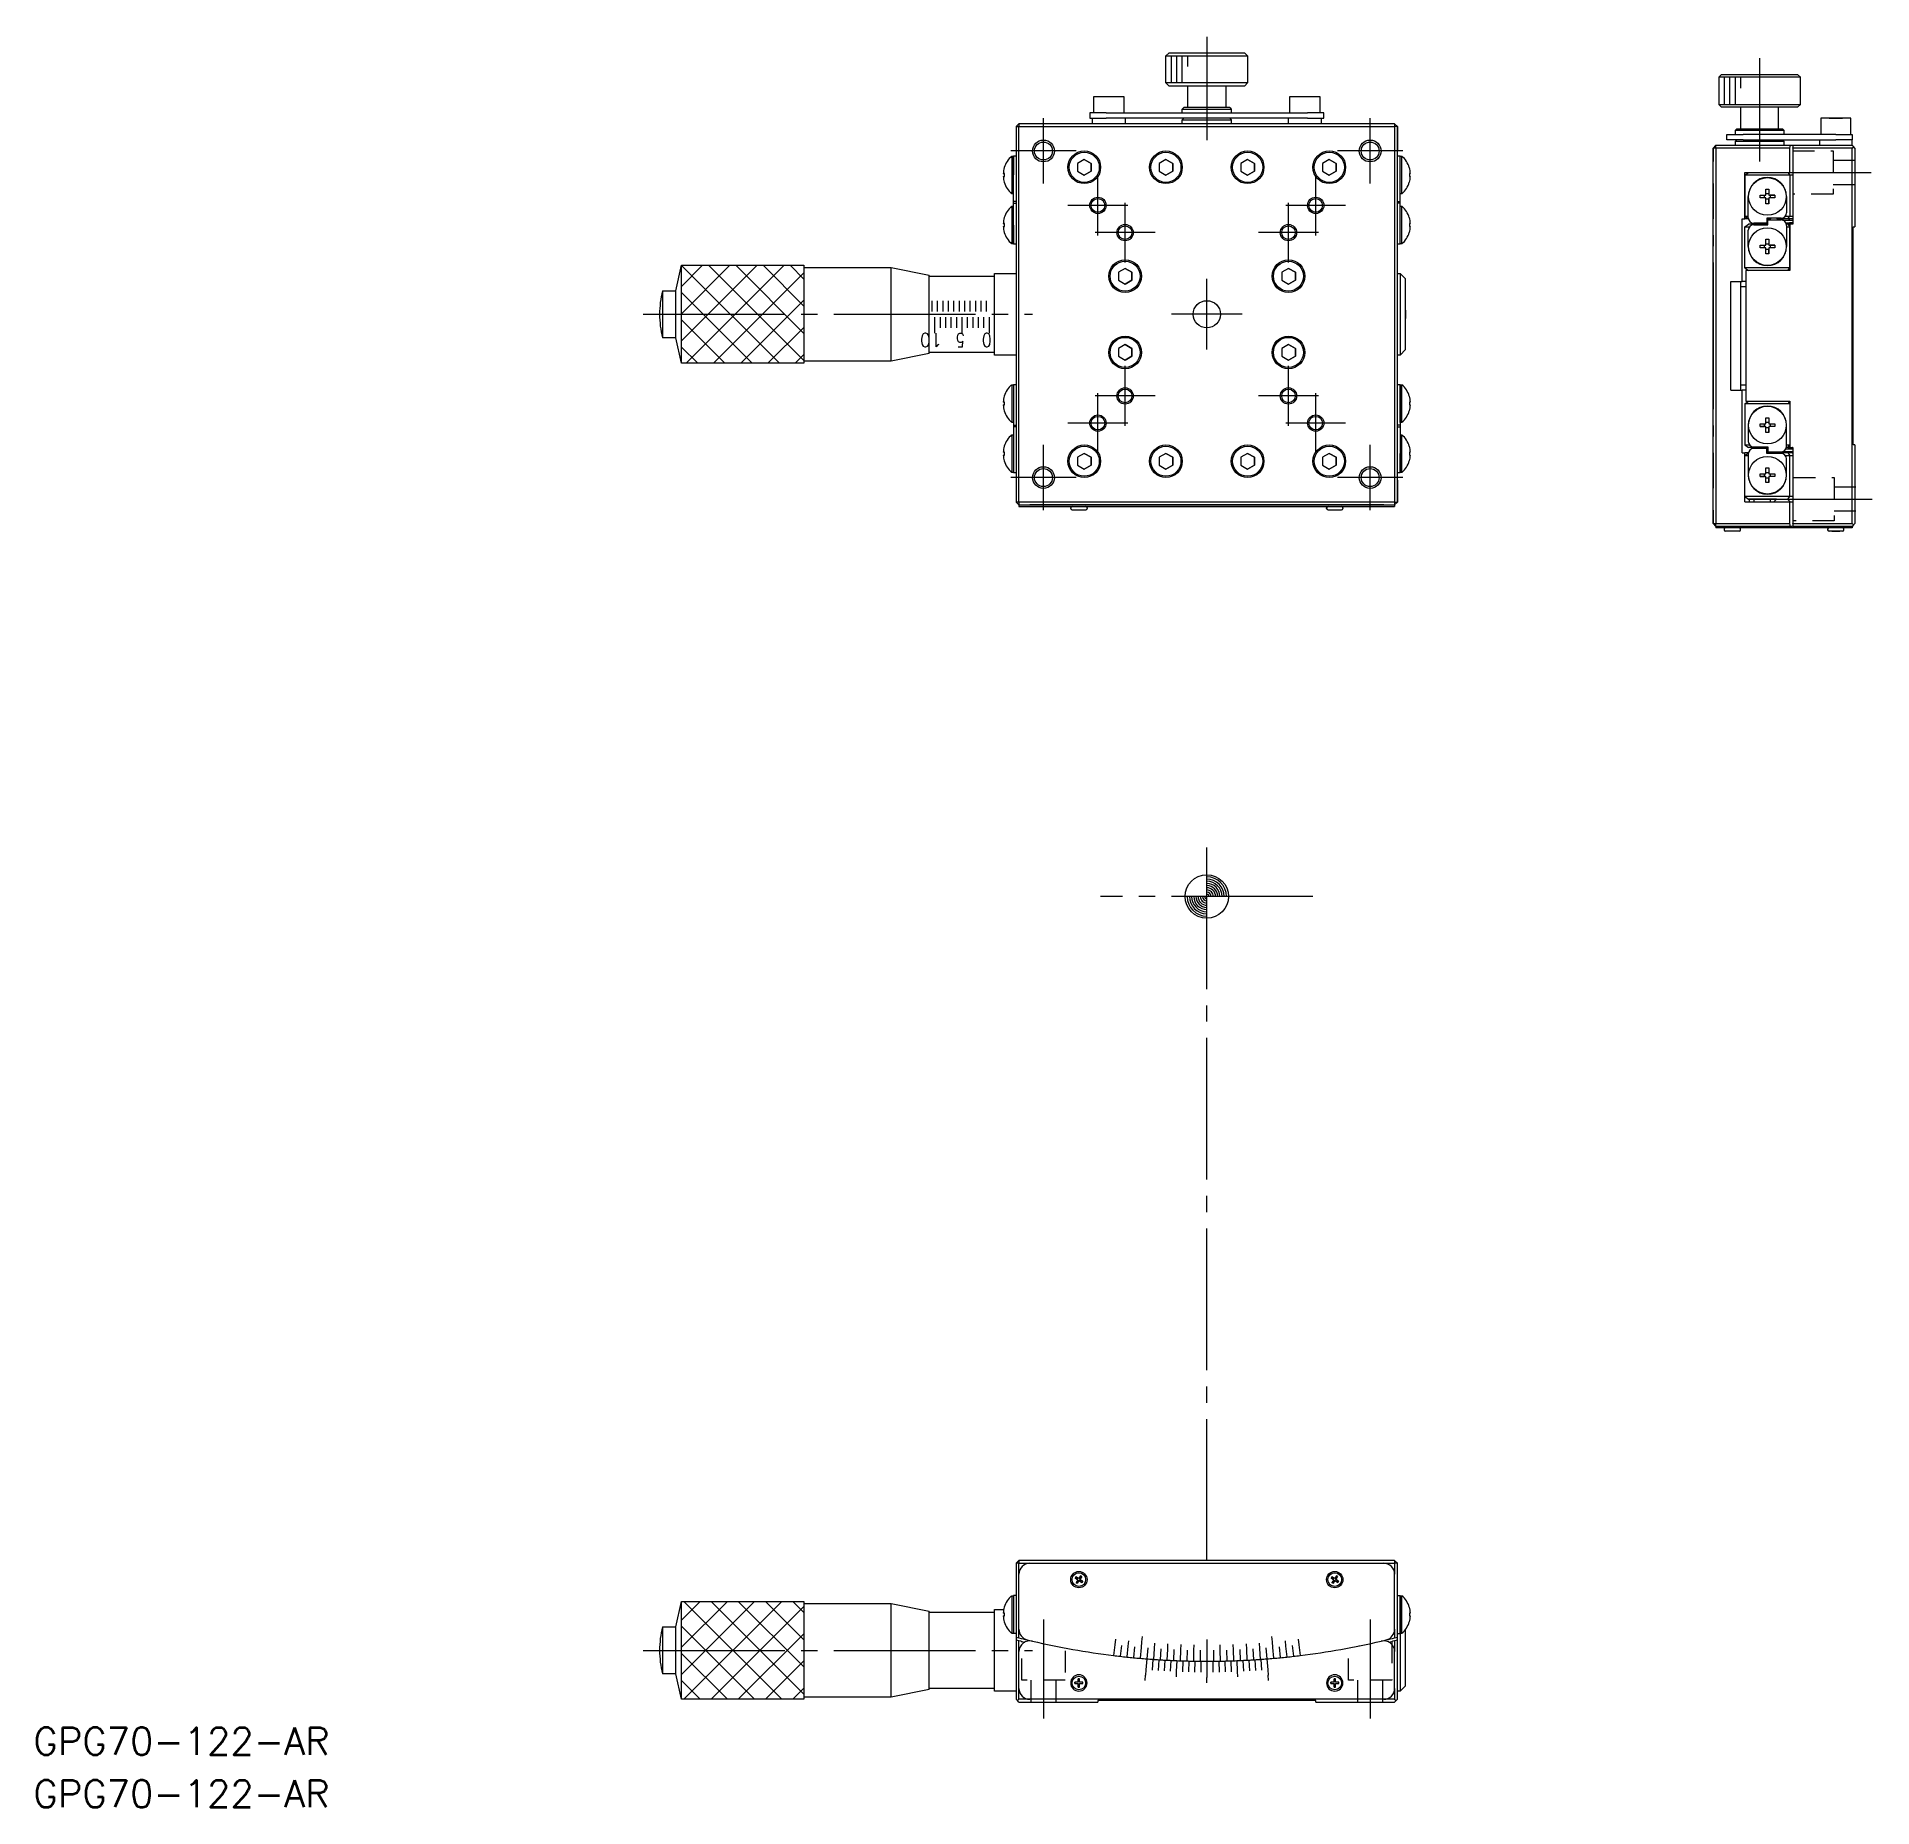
# Model space of a CAD drawing. Extents: x 28 to 196, y 79 to 242.
import ezdxf

# ---------------------------------------------------------------- set-up
doc = ezdxf.new("R2010")
doc.units = 0
doc.linetypes.add('CENTER', pattern=[17.5, 13, -1.5, 1.5, -1.5])
doc.linetypes.add('DASHED', pattern=[3.5, 2, -1.5])
doc.layers.get('0').update_dxf_attribs({"linetype": 'CONTINUOUS'})
doc.layers.add('CENTER', color=1, linetype='CENTER')
doc.styles.get("Standard").update_dxf_attribs({"font": 'txt.shx', "bigfont": '@extfont2.shx'})

msp = doc.modelspace()

# ---------------------------------------------------------------- texts
at = {"color": 7}
for s, width, p in [('10', 0.96, (111.04, 214.46)), ('5', 0.72, (113.09, 214.46)), ('0', 0.864, (115.59, 214.46))]:
    msp.add_text(s, height=1.25, rotation=180, dxfattribs=dict(at, width=width)).set_placement(p)
for p in [(27.57, 83.89), (27.57, 79.06)]:
    msp.add_text('GPG70-122-AR', height=2.5, dxfattribs=at).set_placement(p)

# ---------------------------------------------------------------- linework, layer by layer
at = {"color": 7, "linetype": 'CONTINUOUS'}
for p, q in [((131.59, 239.96), (131.84, 240.21)), ((131.59, 239.96), (139.09, 239.96)), ((131.59, 237.46), (131.59, 239.96)), ((138.84, 240.21), (131.84, 240.21)), ((138.84, 240.21), (131.84, 240.21)), ((138.84, 240.21), (139.09, 239.96)), ((139.09, 239.96), (139.09, 237.46)), ((182.6, 238.23), (182.35, 237.98)), ((186.1, 237.98), (182.35, 237.98)), ((182.35, 237.98), (182.35, 235.48)), ((182.6, 238.23), (186.1, 238.23)), ((186.1, 238.23), (189.6, 238.23)), ((189.85, 237.98), (186.1, 237.98)), ((189.85, 237.98), (189.6, 238.23)), ((189.85, 235.48), (189.85, 237.98)), ((124.97, 236.21), (126.34, 236.21)), ((124.97, 234.71), (124.97, 236.21)), ((126.34, 236.21), (127.72, 236.21)), ((127.72, 236.21), (127.72, 234.71)), ((139.09, 237.46), (131.59, 237.46)), ((131.84, 237.21), (131.59, 237.46)), ((131.84, 237.21), (138.84, 237.21)), ((133.59, 235.21), (133.59, 237.21)), ((137.09, 237.21), (137.09, 235.21)), ((139.09, 237.46), (138.84, 237.21)), ((142.97, 236.21), (144.34, 236.21)), ((142.97, 234.71), (142.97, 236.21)), ((144.34, 236.21), (145.72, 236.21)), ((145.72, 236.21), (145.72, 234.71)), ((124.59, 234.71), (124.59, 234.21)), ((126.09, 234.71), (124.59, 234.71)), ((126.09, 234.71), (144.59, 234.71)), ((133.09, 235.06), (133.24, 235.21)), ((133.09, 235.06), (137.59, 235.06)), ((133.09, 234.71), (133.09, 235.06)), ((137.44, 235.21), (133.24, 235.21)), ((133.59, 235.21), (133.24, 235.21)), ((137.44, 235.21), (137.09, 235.21)), ((137.44, 235.21), (137.59, 235.06)), ((137.59, 235.06), (137.59, 234.71)), ((146.09, 234.71), (144.59, 234.71)), ((146.09, 234.21), (146.09, 234.71)), ((182.35, 235.48), (186.1, 235.48)), ((182.35, 235.48), (182.6, 235.23)), ((186.1, 235.23), (182.6, 235.23)), ((184.35, 235.23), (184.35, 233.23)), ((186.1, 235.48), (189.85, 235.48)), ((189.6, 235.23), (186.1, 235.23)), ((187.85, 233.23), (187.85, 235.23)), ((189.6, 235.23), (189.85, 235.48)), ((117.84, 233.46), (118.09, 233.71)), ((117.84, 233.46), (117.84, 198.96)), ((117.84, 233.46), (118.09, 233.46)), ((152.59, 233.71), (118.09, 233.71)), ((118.09, 233.71), (118.09, 233.46)), ((118.09, 233.46), (152.59, 233.46)), ((118.09, 198.96), (118.09, 233.46)), ((124.59, 234.21), (126.09, 234.21)), ((124.84, 233.71), (124.84, 234.21)), ((144.59, 234.21), (126.09, 234.21)), ((127.84, 234.21), (127.84, 233.71)), ((133.09, 234.06), (133.24, 234.21)), ((133.09, 234.06), (135.34, 234.06)), ((133.09, 233.71), (133.09, 234.06)), ((135.34, 234.06), (137.59, 234.06)), ((137.44, 234.21), (137.59, 234.06)), ((137.59, 234.06), (137.59, 233.71)), ((142.84, 233.71), (142.84, 234.21)), ((144.59, 234.21), (146.09, 234.21)), ((145.84, 234.21), (145.84, 233.71)), ((152.59, 233.71), (152.59, 233.46)), ((152.59, 233.71), (152.84, 233.46)), ((152.59, 233.71), (152.84, 233.46)), ((152.59, 233.46), (152.59, 198.96)), ((152.84, 233.46), (152.59, 233.46)), ((152.84, 198.96), (152.84, 233.46)), ((152.84, 233.46), (152.84, 231.21)), ((183.1, 232.23), (183.1, 232.73)), ((183.1, 232.73), (184.6, 232.73)), ((184, 233.23), (183.85, 233.08)), ((186.1, 233.08), (183.85, 233.08)), ((183.85, 233.08), (183.85, 232.73)), ((184, 233.23), (186.1, 233.23)), ((193.1, 232.73), (184.6, 232.73)), ((186.1, 233.23), (188.2, 233.23)), ((188.35, 233.08), (186.1, 233.08)), ((188.35, 233.08), (188.2, 233.23)), ((188.35, 232.73), (188.35, 233.08)), ((194.48, 234.23), (191.73, 234.23)), ((194.48, 234.23), (191.73, 234.23)), ((191.73, 234.23), (191.73, 232.73)), ((192.48, 234.23), (193.1, 234.23)), ((193.1, 234.23), (192.48, 234.23)), ((193.73, 234.23), (193.1, 234.23)), ((193.1, 234.23), (193.73, 234.23)), ((193.1, 232.73), (194.6, 232.73)), ((194.48, 232.73), (194.48, 234.23)), ((194.6, 232.73), (194.6, 232.23)), ((152.84, 226.96), (152.84, 231.21)), ((182.1, 231.73), (181.85, 231.48)), ((182.1, 231.73), (181.85, 231.48)), ((181.85, 196.98), (181.85, 231.48)), ((182.1, 231.48), (181.85, 231.48)), ((181.85, 231.48), (181.85, 230.23)), ((182.1, 231.48), (182.1, 231.73)), ((182.1, 231.73), (188.95, 231.73)), ((182.1, 231.48), (182.1, 196.98)), ((188.89, 231.48), (182.1, 231.48)), ((184.6, 232.23), (183.1, 232.23)), ((184, 232.23), (183.85, 232.08)), ((188.35, 232.08), (183.85, 232.08)), ((183.85, 232.08), (183.85, 231.73)), ((184.6, 232.23), (193.1, 232.23)), ((188.35, 232.08), (188.2, 232.23)), ((188.35, 231.73), (188.35, 232.08)), ((188.89, 229.23), (188.89, 231.48)), ((188.95, 231.73), (189.21, 231.73)), ((189.15, 231.48), (189.15, 224.48)), ((194.6, 231.48), (189.15, 231.48)), ((189.21, 231.73), (194.6, 231.73)), ((191.6, 232.23), (191.6, 231.73)), ((194.6, 232.23), (193.1, 232.23)), ((194.6, 231.73), (194.6, 232.23)), ((194.6, 231.73), (194.73, 231.61)), ((194.73, 231.61), (194.6, 231.48)), ((194.6, 214.23), (194.6, 231.48)), ((194.85, 231.48), (194.73, 231.61)), ((194.85, 231.48), (194.85, 224.23)), ((116.75, 229.68), (116.74, 229.68)), ((116.75, 229.68), (116.74, 229.68)), ((117.42, 230.73), (117.42, 229.01)), ((117.42, 230.73), (117.59, 230.73)), ((117.59, 229.01), (117.59, 230.76)), ((117.59, 230.76), (117.84, 230.76)), ((117.59, 230.73), (117.59, 229.01)), ((124.09, 230.43), (123.47, 230.07)), ((123.47, 230.07), (123.47, 229.35)), ((123.47, 229.35), (124.09, 228.99)), ((124.72, 230.07), (124.09, 230.43)), ((124.09, 230.43), (124.72, 230.07)), ((124.09, 228.99), (124.72, 229.35)), ((124.72, 229.35), (124.09, 228.99)), ((124.72, 229.35), (124.72, 230.07)), ((124.72, 230.07), (124.72, 229.35)), ((131.59, 230.43), (130.97, 230.07)), ((130.97, 230.07), (130.97, 229.35)), ((130.97, 229.35), (131.59, 228.99)), ((132.22, 230.07), (131.59, 230.43)), ((131.59, 230.43), (132.22, 230.07)), ((131.59, 228.99), (132.22, 229.35)), ((132.22, 229.35), (131.59, 228.99)), ((132.22, 229.35), (132.22, 230.07)), ((132.22, 230.07), (132.22, 229.35)), ((139.09, 230.43), (138.47, 230.07)), ((138.47, 230.07), (138.47, 229.35)), ((138.47, 229.35), (139.09, 228.99)), ((139.72, 230.07), (139.09, 230.43)), ((139.09, 230.43), (139.72, 230.07)), ((139.09, 228.99), (139.72, 229.35)), ((139.72, 229.35), (139.09, 228.99)), ((139.72, 229.35), (139.72, 230.07)), ((139.72, 230.07), (139.72, 229.35)), ((146.59, 230.43), (145.97, 230.07)), ((145.97, 230.07), (145.97, 229.35)), ((145.97, 229.35), (146.59, 228.99)), ((147.22, 230.07), (146.59, 230.43)), ((146.59, 230.43), (147.22, 230.07)), ((146.59, 228.99), (147.22, 229.35)), ((147.22, 229.35), (146.59, 228.99)), ((147.22, 229.35), (147.22, 230.07)), ((147.22, 230.07), (147.22, 229.35)), ((152.84, 230.76), (153.09, 230.76)), ((153.09, 229.01), (153.09, 230.76)), ((153.09, 227.28), (153.09, 230.73)), ((153.09, 230.73), (153.26, 230.73)), ((153.26, 227.28), (153.26, 230.73)), ((153.94, 229.68), (153.94, 229.68)), ((153.94, 229.68), (153.94, 229.68)), ((116.75, 229.14), (116.65, 229.14)), ((116.65, 229.14), (116.75, 229.14)), ((116.65, 228.88), (116.75, 228.88)), ((116.74, 228.33), (116.75, 228.33)), ((116.75, 228.88), (116.75, 229.14)), ((117.42, 229.01), (117.42, 227.28)), ((117.59, 227.06), (117.59, 229.01)), ((153.09, 227.06), (153.09, 229.01)), ((153.94, 229.14), (153.94, 228.88)), ((154.03, 229.14), (153.94, 229.14)), ((154.03, 229.14), (153.94, 229.14)), ((153.94, 228.88), (154.03, 228.88)), ((153.94, 228.33), (153.94, 228.33)), ((181.85, 228.23), (181.85, 227.73)), ((181.85, 228.23), (181.85, 227.73)), ((181.85, 228.23), (181.85, 227.73)), ((181.85, 228.23), (181.85, 227.73)), ((181.85, 228.23), (181.85, 224.98)), ((181.85, 228.23), (181.85, 226.23)), ((181.85, 228.23), (181.85, 226.23)), ((181.85, 228.23), (181.85, 226.23)), ((181.85, 228.23), (181.85, 226.23)), ((181.85, 227.73), (181.85, 226.23)), ((181.85, 227.73), (181.85, 226.23)), ((181.85, 227.73), (181.85, 226.23)), ((181.85, 227.73), (181.85, 226.23)), ((184.75, 228.98), (185.08, 229.23)), ((184.75, 229.23), (187.6, 229.23)), ((184.75, 228.98), (184.75, 229.23)), ((184.75, 228.98), (184.75, 225.23)), ((188.89, 228.98), (184.75, 228.98)), ((184.75, 225.23), (184.75, 228.98)), ((186.69, 227.7), (186.95, 227.7)), ((186.69, 227.16), (186.69, 227.7)), ((186.95, 227.7), (186.95, 227.16)), ((186.95, 227.7), (186.95, 227.29)), ((187.6, 229.23), (188.89, 229.23)), ((188.69, 229.23), (188.89, 228.98)), ((188.89, 229.23), (189.15, 229.23)), ((188.89, 228.98), (188.89, 225.23)), ((189.15, 228.98), (188.89, 228.98)), ((189.21, 229.23), (194.6, 229.23)), ((117.59, 227.28), (117.42, 227.28)), ((117.42, 226.13), (117.42, 224.41)), ((117.42, 226.13), (117.59, 226.13)), ((117.59, 226.56), (117.59, 227.06)), ((117.59, 226.41), (117.59, 226.56)), ((117.84, 226.56), (117.59, 226.56)), ((117.59, 226.41), (117.84, 226.41)), ((117.59, 225.91), (117.59, 226.41)), ((117.59, 224.41), (117.59, 225.91)), ((152.84, 225.16), (152.84, 226.96)), ((152.84, 226.56), (153.09, 226.56)), ((153.09, 226.41), (152.84, 226.41)), ((153.26, 227.28), (153.09, 227.28)), ((153.09, 226.56), (153.09, 227.06)), ((153.09, 226.41), (153.09, 226.56)), ((153.09, 225.91), (153.09, 226.41)), ((153.09, 226.13), (153.26, 226.13)), ((153.09, 224.41), (153.09, 225.91)), ((153.26, 222.68), (153.26, 226.13)), ((185.07, 225.08), (185.07, 227.03)), ((186.15, 227.16), (186.69, 227.16)), ((186.15, 226.9), (186.15, 227.16)), ((186.15, 227.16), (186.56, 227.16)), ((186.69, 226.9), (186.15, 226.9)), ((186.56, 227.16), (186.69, 227.16)), ((186.56, 226.9), (186.56, 227.16)), ((186.69, 227.29), (186.95, 227.29)), ((186.69, 226.36), (186.69, 226.9)), ((186.95, 226.77), (186.69, 226.77)), ((186.95, 226.36), (186.69, 226.36)), ((186.95, 227.29), (186.95, 227.16)), ((186.95, 227.16), (187.49, 227.16)), ((186.95, 227.16), (187.08, 227.16)), ((186.95, 226.9), (186.95, 226.36)), ((187.49, 226.9), (186.95, 226.9)), ((186.95, 226.9), (186.95, 226.77)), ((186.95, 226.36), (186.95, 226.77)), ((187.49, 227.16), (187.08, 227.16)), ((187.08, 227.16), (187.08, 226.9)), ((187.49, 227.16), (187.49, 226.9)), ((188.57, 227.03), (188.57, 225.53)), ((116.75, 224.54), (116.65, 224.54)), ((116.65, 224.54), (116.75, 224.54)), ((116.65, 224.28), (116.75, 224.28)), ((116.75, 225.08), (116.74, 225.08)), ((116.75, 225.08), (116.74, 225.08)), ((116.75, 224.28), (116.75, 224.54)), ((117.42, 224.41), (117.42, 222.68)), ((117.59, 222.66), (117.59, 224.41)), ((117.59, 224.41), (117.59, 222.68)), ((152.84, 223.66), (152.84, 225.16)), ((153.09, 222.66), (153.09, 224.41)), ((153.09, 222.68), (153.09, 224.41)), ((153.94, 225.08), (153.94, 225.08)), ((153.94, 225.08), (153.94, 225.08)), ((153.94, 224.54), (153.94, 224.28)), ((154.03, 224.54), (153.94, 224.54)), ((154.03, 224.54), (153.94, 224.54)), ((153.94, 224.28), (154.03, 224.28)), ((184.49, 224.98), (184.75, 224.98)), ((184.49, 219.23), (184.49, 224.98)), ((184.75, 225.23), (185.08, 224.98)), ((184.75, 224.98), (184.75, 225.23)), ((184.75, 225.23), (185.07, 225.23)), ((185.08, 224.98), (184.75, 224.98)), ((184.75, 224.23), (185.08, 224.48)), ((184.75, 220.48), (184.75, 224.23)), ((184.75, 224.23), (185.17, 224.23)), ((185.08, 224.98), (185.08, 224.98)), ((186.05, 224.48), (185.08, 224.48)), ((186.77, 224.58), (185.57, 224.58)), ((186.77, 224.58), (185.57, 224.58)), ((185.57, 224.43), (186.87, 224.43)), ((186, 224.48), (186.01, 224.61)), ((186.87, 224.48), (186.05, 224.48)), ((186.09, 224.43), (186.05, 224.48)), ((186.1, 224.58), (186.1, 224.48)), ((186.15, 224.58), (186.16, 224.48)), ((188.07, 225.03), (186.77, 225.03)), ((186.77, 225.03), (186.77, 224.58)), ((188.07, 225.03), (186.77, 225.03)), ((187.1, 224.98), (186.77, 224.98)), ((186.77, 224.86), (186.87, 224.86)), ((186.77, 224.61), (186.87, 224.61)), ((186.77, 224.61), (186.87, 224.61)), ((186.87, 224.61), (186.77, 224.61)), ((186.87, 224.61), (186.77, 224.61)), ((186.85, 224.86), (186.85, 224.98)), ((186.87, 224.61), (186.85, 224.61)), ((186.85, 224.48), (186.85, 224.61)), ((186.87, 224.61), (186.85, 224.61)), ((186.85, 224.61), (186.87, 224.61)), ((186.87, 224.61), (186.85, 224.61)), ((186.87, 224.43), (186.87, 224.88)), ((186.87, 224.88), (188.07, 224.88)), ((187.03, 224.98), (186.96, 224.88)), ((187.15, 225.03), (187.01, 224.88)), ((187.72, 224.98), (187.66, 225.03)), ((188.69, 224.98), (187.72, 224.98)), ((188.22, 224.86), (189.15, 224.86)), ((188.47, 225.23), (188.89, 225.23)), ((188.51, 224.61), (189.15, 224.61)), ((188.51, 224.61), (188.86, 224.61)), ((188.69, 224.48), (188.56, 224.48)), ((188.57, 224.38), (188.57, 222.43)), ((188.57, 224.23), (188.89, 224.23)), ((188.69, 224.98), (188.89, 225.23)), ((189.15, 224.98), (188.69, 224.98)), ((188.69, 224.48), (188.89, 224.23)), ((188.89, 224.48), (188.69, 224.48)), ((188.71, 224.48), (188.84, 224.61)), ((188.87, 224.86), (188.79, 224.98)), ((189.15, 224.61), (188.84, 224.61)), ((188.84, 224.61), (189.15, 224.61)), ((188.86, 224.61), (189.15, 224.61)), ((188.89, 225.23), (189.15, 225.23)), ((188.89, 224.48), (188.89, 224.23)), ((189.15, 224.48), (188.89, 224.48)), ((188.89, 220.48), (188.89, 224.23)), ((188.89, 224.23), (188.89, 220.48)), ((189.15, 224.95), (189.11, 224.98)), ((189.15, 224.5), (189.13, 224.48)), ((194.7, 224.23), (194.85, 224.23)), ((194.7, 204.23), (194.7, 224.23)), ((116.74, 223.73), (116.75, 223.73)), ((117.59, 222.68), (117.42, 222.68)), ((117.84, 222.66), (117.59, 222.66)), ((152.84, 221.21), (152.84, 223.66)), ((153.09, 222.66), (152.84, 222.66)), ((153.26, 222.68), (153.09, 222.68)), ((153.94, 223.73), (153.94, 223.73)), ((181.85, 223.48), (181.85, 222.48)), ((185.07, 222.43), (185.07, 223.93)), ((186.15, 222.56), (186.69, 222.56)), ((186.15, 222.3), (186.15, 222.56)), ((186.15, 222.56), (186.56, 222.56)), ((186.56, 222.56), (186.69, 222.56)), ((186.56, 222.3), (186.56, 222.56)), ((186.69, 223.1), (186.95, 223.1)), ((186.69, 222.56), (186.69, 223.1)), ((186.69, 222.69), (186.95, 222.69)), ((186.95, 223.1), (186.95, 222.56)), ((186.95, 223.1), (186.95, 222.69)), ((186.95, 222.69), (186.95, 222.56)), ((186.95, 222.56), (187.49, 222.56)), ((186.95, 222.56), (187.08, 222.56)), ((187.49, 222.56), (187.08, 222.56)), ((187.08, 222.56), (187.08, 222.3)), ((187.49, 222.56), (187.49, 222.3)), ((152.84, 211.21), (152.84, 221.21)), ((181.85, 220.98), (181.85, 207.48)), ((186.69, 222.3), (186.15, 222.3)), ((186.69, 221.76), (186.69, 222.3)), ((186.95, 222.17), (186.69, 222.17)), ((186.95, 221.76), (186.69, 221.76)), ((186.95, 222.3), (186.95, 221.76)), ((187.49, 222.3), (186.95, 222.3)), ((186.95, 222.3), (186.95, 222.17)), ((186.95, 221.76), (186.95, 222.17)), ((86.59, 218.36), (87.09, 220.71)), ((87.09, 211.71), (87.09, 220.71)), ((87.09, 220.71), (98.34, 220.71)), ((87.09, 220.71), (98.34, 220.71)), ((87.09, 211.71), (87.09, 220.71)), ((98.34, 220.71), (98.34, 216.21)), ((98.34, 220.71), (98.34, 211.71)), ((98.34, 220.51), (106.34, 220.51)), ((106.34, 211.91), (106.34, 220.51)), ((106.34, 220.51), (109.84, 219.81)), ((109.84, 212.61), (109.84, 219.81)), ((109.84, 219.71), (115.84, 219.71)), ((115.84, 212.46), (115.84, 219.96)), ((115.84, 219.96), (117.84, 219.96)), ((127.84, 220.43), (127.22, 220.07)), ((127.22, 220.07), (127.22, 219.35)), ((127.22, 219.35), (127.84, 218.99)), ((128.47, 220.07), (127.84, 220.43)), ((127.84, 220.43), (128.47, 220.07)), ((127.84, 218.99), (128.47, 219.35)), ((128.47, 219.35), (127.84, 218.99)), ((128.47, 219.35), (128.47, 220.07)), ((128.47, 220.07), (128.47, 219.35)), ((142.84, 220.43), (142.22, 220.07)), ((142.22, 220.07), (142.22, 219.35)), ((142.22, 219.35), (142.84, 218.99)), ((143.47, 220.07), (142.84, 220.43)), ((142.84, 220.43), (143.47, 220.07)), ((142.84, 218.99), (143.47, 219.35)), ((143.47, 219.35), (142.84, 218.99)), ((143.47, 219.35), (143.47, 220.07)), ((143.47, 220.07), (143.47, 219.35)), ((152.84, 219.96), (153.09, 219.96)), ((153.09, 219.96), (153.09, 216.21)), ((153.09, 219.96), (153.59, 219.46)), ((153.59, 212.96), (153.59, 219.46)), ((153.59, 216.21), (153.59, 219.46)), ((181.85, 219.23), (181.85, 217.73)), ((181.85, 219.23), (181.85, 217.73)), ((181.85, 219.23), (181.85, 216.23)), ((181.85, 219.23), (181.85, 216.23)), ((183.45, 219.23), (184.49, 219.23)), ((183.45, 209.23), (183.45, 219.23)), ((184.35, 219.23), (184.35, 209.23)), ((184.85, 219.23), (184.49, 219.23)), ((188.89, 220.48), (184.75, 220.48)), ((184.75, 220.48), (185.08, 220.23)), ((184.85, 220.23), (184.85, 208.23)), ((184.85, 220.23), (184.85, 208.23)), ((188.89, 220.23), (184.85, 220.23)), ((188.69, 220.23), (188.89, 220.48)), ((188.89, 220.48), (188.89, 220.23)), ((85.34, 218.36), (85.34, 214.06)), ((85.34, 218.36), (86.59, 218.36)), ((86.59, 214.06), (86.59, 218.36)), ((181.85, 217.73), (181.85, 216.23)), ((181.85, 217.73), (181.85, 216.23)), ((184.85, 218.73), (184.35, 218.73)), ((98.34, 216.21), (98.34, 211.71)), ((153.09, 216.21), (153.09, 212.46)), ((153.59, 216.58), (153.59, 215.83)), ((153.59, 216.58), (153.59, 215.83)), ((153.59, 212.96), (153.59, 216.21)), ((181.85, 215.48), (181.85, 214.23)), ((181.85, 215.48), (181.85, 212.98)), ((181.85, 214.23), (181.85, 212.98)), ((194.6, 196.98), (194.6, 214.23)), ((86.59, 214.06), (85.34, 214.06)), ((87.09, 211.71), (86.59, 214.06)), ((109.84, 212.61), (106.34, 211.91)), ((115.84, 212.71), (109.84, 212.71)), ((117.84, 212.46), (115.84, 212.46)), ((127.84, 213.43), (127.22, 213.07)), ((127.22, 213.07), (127.22, 212.35)), ((128.47, 213.07), (127.84, 213.43)), ((127.84, 213.43), (128.47, 213.07)), ((128.47, 212.35), (128.47, 213.07)), ((128.47, 213.07), (128.47, 212.35)), ((142.84, 213.43), (142.22, 213.07)), ((142.22, 213.07), (142.22, 212.35)), ((143.47, 213.07), (142.84, 213.43)), ((142.84, 213.43), (143.47, 213.07)), ((143.47, 212.35), (143.47, 213.07)), ((143.47, 213.07), (143.47, 212.35)), ((153.09, 212.46), (152.84, 212.46)), ((153.59, 212.96), (153.09, 212.46)), ((98.34, 211.71), (87.09, 211.71)), ((98.34, 211.71), (87.09, 211.71)), ((106.34, 211.91), (98.34, 211.91)), ((127.22, 212.35), (127.84, 211.99)), ((127.84, 211.99), (128.47, 212.35)), ((128.47, 212.35), (127.84, 211.99)), ((142.22, 212.35), (142.84, 211.99)), ((142.84, 211.99), (143.47, 212.35)), ((143.47, 212.35), (142.84, 211.99)), ((152.84, 208.76), (152.84, 211.21)), ((181.85, 212.23), (181.85, 210.73)), ((181.85, 212.23), (181.85, 210.73)), ((181.85, 212.23), (181.85, 209.23)), ((181.85, 212.23), (181.85, 209.23)), ((181.85, 210.73), (181.85, 209.23)), ((181.85, 210.73), (181.85, 209.23)), ((117.42, 209.73), (117.42, 208.01)), ((117.42, 209.73), (117.59, 209.73)), ((117.59, 209.76), (117.59, 208.01)), ((117.59, 209.76), (117.84, 209.76)), ((117.59, 209.73), (117.59, 208.01)), ((152.84, 209.76), (153.09, 209.76)), ((153.09, 209.76), (153.09, 208.01)), ((153.09, 206.28), (153.09, 209.73)), ((153.09, 209.73), (153.26, 209.73)), ((153.26, 206.28), (153.26, 209.73)), ((183.45, 209.23), (184.49, 209.23)), ((184.35, 209.73), (184.85, 209.73)), ((184.49, 203.48), (184.49, 209.23)), ((184.85, 209.23), (184.49, 209.23)), ((116.75, 208.14), (116.65, 208.14)), ((116.65, 207.88), (116.75, 207.88)), ((116.65, 207.88), (116.75, 207.88)), ((116.75, 208.68), (116.74, 208.68)), ((116.75, 207.88), (116.75, 208.14)), ((117.42, 208.01), (117.42, 206.28)), ((117.59, 208.01), (117.59, 206.51)), ((152.84, 207.26), (152.84, 208.76)), ((153.09, 208.01), (153.09, 206.51)), ((153.94, 208.68), (153.94, 208.68)), ((153.94, 208.14), (153.94, 207.88)), ((154.03, 208.14), (153.94, 208.14)), ((153.94, 207.88), (154.03, 207.88)), ((154.03, 207.88), (153.94, 207.88)), ((184.75, 207.98), (185.08, 208.23)), ((188.89, 207.98), (184.75, 207.98)), ((184.75, 207.98), (184.75, 204.23)), ((184.85, 208.23), (188.89, 208.23)), ((188.69, 208.23), (188.89, 207.98)), ((188.89, 208.23), (188.89, 207.98)), ((188.89, 207.98), (188.89, 204.23)), ((188.89, 207.98), (188.89, 204.23)), ((116.74, 207.33), (116.75, 207.33)), ((116.74, 207.33), (116.75, 207.33)), ((117.59, 206.28), (117.42, 206.28)), ((117.59, 206.51), (117.59, 206.01)), ((117.59, 206.01), (117.84, 206.01)), ((117.59, 206.01), (117.59, 205.86)), ((117.84, 205.86), (117.59, 205.86)), ((117.59, 205.86), (117.59, 205.36)), ((152.84, 205.46), (152.84, 207.26)), ((153.09, 206.01), (152.84, 206.01)), ((152.84, 205.86), (153.09, 205.86)), ((153.09, 206.51), (153.09, 206.01)), ((153.26, 206.28), (153.09, 206.28)), ((153.09, 206.01), (153.09, 205.86)), ((153.09, 205.86), (153.09, 205.36)), ((153.94, 207.33), (153.94, 207.33)), ((153.94, 207.33), (153.94, 207.33)), ((181.85, 205.98), (181.85, 204.98)), ((185.07, 206.03), (185.07, 204.53)), ((186.15, 206.16), (186.69, 206.16)), ((186.15, 205.9), (186.15, 206.16)), ((186.69, 205.9), (186.15, 205.9)), ((186.15, 205.9), (186.56, 205.9)), ((186.56, 205.9), (186.56, 206.16)), ((186.69, 205.9), (186.56, 205.9)), ((186.69, 206.7), (186.95, 206.7)), ((186.69, 206.16), (186.69, 206.7)), ((186.69, 206.29), (186.95, 206.29)), ((186.69, 205.36), (186.69, 205.9)), ((186.95, 205.77), (186.69, 205.77)), ((186.95, 206.7), (186.95, 206.16)), ((186.95, 206.7), (186.95, 206.29)), ((186.95, 206.29), (186.95, 206.16)), ((186.95, 206.16), (187.49, 206.16)), ((186.95, 205.9), (186.95, 205.36)), ((187.49, 205.9), (186.95, 205.9)), ((187.08, 205.9), (186.95, 205.9)), ((186.95, 205.9), (186.95, 205.77)), ((186.95, 205.36), (186.95, 205.77)), ((187.08, 206.16), (187.08, 205.9)), ((187.49, 205.9), (187.08, 205.9)), ((187.49, 206.16), (187.49, 205.9)), ((188.57, 204.08), (188.57, 206.03)), ((116.75, 204.08), (116.74, 204.08)), ((117.42, 205.13), (117.42, 203.41)), ((117.42, 205.13), (117.59, 205.13)), ((117.59, 205.36), (117.59, 203.41)), ((152.84, 200.96), (152.84, 205.46)), ((153.09, 205.36), (153.09, 203.41)), ((153.09, 205.13), (153.26, 205.13)), ((153.26, 201.68), (153.26, 205.13)), ((153.94, 204.08), (153.94, 204.08)), ((184.75, 204.23), (185.08, 203.98)), ((184.75, 204.23), (185.17, 204.23)), ((186.05, 203.98), (185.08, 203.98)), ((185.57, 204.03), (186.87, 204.03)), ((186.01, 203.86), (186, 203.98)), ((186.09, 204.03), (186.05, 203.98)), ((186.87, 203.98), (186.05, 203.98)), ((186.1, 203.98), (186.1, 203.88)), ((186.16, 203.98), (186.15, 203.88)), ((186.95, 205.36), (186.69, 205.36)), ((186.85, 203.86), (186.85, 203.98)), ((186.87, 204.03), (186.87, 203.58)), ((188.69, 203.98), (188.56, 203.98)), ((188.57, 204.23), (188.89, 204.23)), ((188.69, 203.98), (188.89, 204.23)), ((188.89, 203.98), (188.69, 203.98)), ((188.84, 203.86), (188.71, 203.98)), ((188.89, 204.23), (188.89, 203.98)), ((188.89, 203.98), (189.15, 203.98)), ((189.15, 203.97), (189.13, 203.98)), ((189.15, 203.98), (189.15, 196.98)), ((194.85, 204.23), (194.7, 204.23)), ((194.85, 204.23), (194.85, 196.98)), ((116.75, 203.54), (116.65, 203.54)), ((116.65, 203.28), (116.75, 203.28)), ((116.65, 203.28), (116.75, 203.28)), ((116.74, 202.73), (116.75, 202.73)), ((116.74, 202.73), (116.75, 202.73)), ((116.75, 203.28), (116.75, 203.54)), ((117.42, 203.41), (117.42, 201.68)), ((117.59, 203.41), (117.59, 201.66)), ((117.59, 203.41), (117.59, 201.68)), ((124.09, 203.43), (123.47, 203.07)), ((123.47, 203.07), (123.47, 202.35)), ((123.47, 202.35), (124.09, 201.99)), ((124.72, 203.07), (124.09, 203.43)), ((124.09, 203.43), (124.72, 203.07)), ((124.09, 201.99), (124.72, 202.35)), ((124.72, 202.35), (124.09, 201.99)), ((124.72, 202.35), (124.72, 203.07)), ((124.72, 203.07), (124.72, 202.35)), ((131.59, 203.43), (130.97, 203.07)), ((130.97, 203.07), (130.97, 202.35)), ((130.97, 202.35), (131.59, 201.99)), ((132.22, 203.07), (131.59, 203.43)), ((131.59, 203.43), (132.22, 203.07)), ((131.59, 201.99), (132.22, 202.35)), ((132.22, 202.35), (131.59, 201.99)), ((132.22, 202.35), (132.22, 203.07)), ((132.22, 203.07), (132.22, 202.35)), ((139.09, 203.43), (138.47, 203.07)), ((138.47, 203.07), (138.47, 202.35)), ((138.47, 202.35), (139.09, 201.99)), ((139.72, 203.07), (139.09, 203.43)), ((139.09, 203.43), (139.72, 203.07)), ((139.09, 201.99), (139.72, 202.35)), ((139.72, 202.35), (139.09, 201.99)), ((139.72, 202.35), (139.72, 203.07)), ((139.72, 203.07), (139.72, 202.35)), ((146.59, 203.43), (145.97, 203.07)), ((145.97, 203.07), (145.97, 202.35)), ((145.97, 202.35), (146.59, 201.99)), ((147.22, 203.07), (146.59, 203.43)), ((146.59, 203.43), (147.22, 203.07)), ((146.59, 201.99), (147.22, 202.35)), ((147.22, 202.35), (146.59, 201.99)), ((147.22, 202.35), (147.22, 203.07)), ((147.22, 203.07), (147.22, 202.35)), ((153.09, 203.41), (153.09, 201.66)), ((153.09, 201.68), (153.09, 203.41)), ((153.94, 203.54), (153.94, 203.28)), ((154.03, 203.54), (153.94, 203.54)), ((153.94, 203.28), (154.03, 203.28)), ((154.03, 203.28), (153.94, 203.28)), ((153.94, 202.73), (153.94, 202.73)), ((153.94, 202.73), (153.94, 202.73)), ((181.85, 203.48), (181.85, 200.23)), ((184.49, 203.48), (184.75, 203.48)), ((184.75, 203.23), (185.08, 203.48)), ((184.75, 203.23), (184.75, 203.48)), ((185.08, 203.48), (184.75, 203.48)), ((184.75, 199.48), (184.75, 203.23)), ((184.75, 199.48), (184.75, 203.23)), ((184.75, 203.23), (185.07, 203.23)), ((185.07, 203.38), (185.07, 201.43)), ((185.08, 203.48), (185.08, 203.48)), ((186.77, 203.88), (185.57, 203.88)), ((186.77, 203.88), (185.57, 203.88)), ((186.77, 203.43), (186.77, 203.88)), ((186.77, 203.86), (186.87, 203.86)), ((186.77, 203.86), (186.87, 203.86)), ((186.87, 203.86), (186.77, 203.86)), ((186.87, 203.86), (186.77, 203.86)), ((186.77, 203.61), (186.87, 203.61)), ((187.1, 203.48), (186.77, 203.48)), ((188.07, 203.43), (186.77, 203.43)), ((188.07, 203.43), (186.77, 203.43)), ((186.87, 203.86), (186.85, 203.86)), ((186.87, 203.86), (186.85, 203.86)), ((186.85, 203.86), (186.87, 203.86)), ((186.87, 203.86), (186.85, 203.86)), ((186.85, 203.48), (186.85, 203.61)), ((186.87, 203.58), (188.07, 203.58)), ((186.96, 203.58), (187.03, 203.48)), ((187.01, 203.58), (187.15, 203.43)), ((187.72, 203.48), (187.66, 203.43)), ((188.69, 203.48), (187.72, 203.48)), ((188.22, 203.61), (189.15, 203.61)), ((188.47, 203.23), (188.89, 203.23)), ((188.51, 203.86), (188.86, 203.86)), ((188.51, 203.86), (189.15, 203.86)), ((188.57, 201.43), (188.57, 202.93)), ((188.69, 203.48), (188.89, 203.23)), ((189.15, 203.48), (188.69, 203.48)), ((188.79, 203.48), (188.87, 203.61)), ((189.15, 203.86), (188.84, 203.86)), ((188.84, 203.86), (189.15, 203.86)), ((188.86, 203.86), (189.15, 203.86)), ((188.89, 199.48), (188.89, 203.23)), ((188.89, 203.23), (189.15, 203.23)), ((189.11, 203.48), (189.15, 203.51)), ((117.59, 201.68), (117.42, 201.68)), ((117.84, 201.66), (117.59, 201.66)), ((153.09, 201.66), (152.84, 201.66)), ((152.84, 200.96), (152.84, 198.96)), ((153.26, 201.68), (153.09, 201.68)), ((181.85, 202.23), (181.85, 200.73)), ((181.85, 202.23), (181.85, 200.73)), ((181.85, 202.23), (181.85, 200.73)), ((181.85, 202.23), (181.85, 200.73)), ((181.85, 202.23), (181.85, 200.23)), ((181.85, 202.23), (181.85, 200.23)), ((181.85, 202.23), (181.85, 200.23)), ((181.85, 202.23), (181.85, 200.23)), ((181.85, 200.73), (181.85, 200.23)), ((181.85, 200.73), (181.85, 200.23)), ((181.85, 200.73), (181.85, 200.23)), ((181.85, 200.73), (181.85, 200.23)), ((186.15, 201.56), (186.69, 201.56)), ((186.15, 201.3), (186.15, 201.56)), ((186.69, 201.3), (186.15, 201.3)), ((186.15, 201.3), (186.56, 201.3)), ((186.56, 201.3), (186.56, 201.56)), ((186.69, 201.3), (186.56, 201.3)), ((186.69, 202.1), (186.95, 202.1)), ((186.69, 201.56), (186.69, 202.1)), ((186.69, 201.69), (186.95, 201.69)), ((186.69, 200.76), (186.69, 201.3)), ((186.95, 201.17), (186.69, 201.17)), ((186.95, 200.76), (186.69, 200.76)), ((186.95, 202.1), (186.95, 201.56)), ((186.95, 202.1), (186.95, 201.69)), ((186.95, 201.69), (186.95, 201.56)), ((186.95, 201.56), (187.49, 201.56)), ((186.95, 201.3), (186.95, 200.76)), ((187.49, 201.3), (186.95, 201.3)), ((186.95, 201.3), (186.95, 201.17)), ((187.08, 201.3), (186.95, 201.3)), ((186.95, 200.76), (186.95, 201.17)), ((187.08, 201.56), (187.08, 201.3)), ((187.49, 201.3), (187.08, 201.3)), ((187.49, 201.56), (187.49, 201.3)), ((118.09, 198.96), (117.84, 198.96)), ((118.09, 198.71), (117.84, 198.96)), ((152.59, 198.96), (118.09, 198.96)), ((118.09, 198.96), (118.09, 198.71)), ((152.59, 198.96), (152.84, 198.96)), ((152.59, 198.96), (152.59, 198.71)), ((152.84, 198.96), (152.59, 198.71)), ((152.84, 198.96), (152.59, 198.71)), ((188.89, 199.48), (184.75, 199.48)), ((184.75, 199.48), (185.08, 199.23)), ((184.75, 198.98), (184.75, 199.48)), ((184.75, 198.98), (187.4, 198.98)), ((187.35, 199.23), (185.08, 199.23)), ((185.08, 199.23), (188.69, 199.23)), ((185.19, 198.98), (185.18, 199.23)), ((185.57, 199.23), (185.56, 198.98)), ((187.35, 199.23), (187.1, 199.23)), ((187.65, 199.23), (187.1, 199.23)), ((187.1, 198.98), (187.1, 199.23)), ((187.53, 199.11), (187.4, 198.98)), ((187.4, 198.98), (187.6, 198.98)), ((187.65, 199.23), (187.53, 199.11)), ((187.6, 198.98), (188.25, 198.98)), ((188.25, 198.98), (188.89, 198.98)), ((188.78, 199.11), (188.65, 199.23)), ((188.69, 199.23), (188.89, 199.48)), ((188.69, 199.23), (189.15, 199.23)), ((188.9, 198.98), (188.78, 199.11)), ((189.15, 199.48), (188.89, 199.48)), ((188.89, 196.98), (188.89, 198.98)), ((188.89, 198.98), (189.15, 198.98)), ((118.09, 198.71), (119.09, 198.71)), ((118.09, 198.71), (118.09, 198.56)), ((118.09, 198.56), (119.09, 198.56)), ((119.09, 198.71), (151.59, 198.71)), ((151.59, 198.71), (119.09, 198.71)), ((119.09, 198.56), (123.19, 198.56)), ((122.84, 198.38), (122.84, 198.43)), ((122.84, 198.38), (122.84, 198.43)), ((122.97, 198.26), (123.25, 198.26)), ((122.97, 198.26), (124.22, 198.26)), ((123.19, 198.56), (123.99, 198.56)), ((123.25, 198.26), (123.5, 198.26)), ((123.5, 198.26), (123.61, 198.26)), ((123.61, 198.26), (123.68, 198.26)), ((123.68, 198.26), (123.85, 198.26)), ((123.87, 198.26), (123.94, 198.26)), ((123.94, 198.26), (124.22, 198.26)), ((123.99, 198.56), (146.69, 198.56)), ((124.34, 198.43), (124.34, 198.38)), ((124.34, 198.43), (124.34, 198.38)), ((146.34, 198.38), (146.34, 198.43)), ((146.34, 198.38), (146.34, 198.43)), ((146.47, 198.26), (146.75, 198.26)), ((146.47, 198.26), (147.72, 198.26)), ((146.69, 198.56), (147.49, 198.56)), ((146.75, 198.26), (147, 198.26)), ((147, 198.26), (147.11, 198.26)), ((147.11, 198.26), (147.18, 198.26)), ((147.18, 198.26), (147.35, 198.26)), ((147.37, 198.26), (147.44, 198.26)), ((147.44, 198.26), (147.72, 198.26)), ((147.49, 198.56), (151.59, 198.56)), ((147.84, 198.43), (147.84, 198.38)), ((147.84, 198.43), (147.84, 198.38)), ((151.59, 198.71), (152.59, 198.71)), ((151.59, 198.56), (152.59, 198.56)), ((152.59, 198.71), (152.59, 198.56)), ((152.59, 198.71), (152.59, 198.56)), ((181.85, 198.23), (181.85, 196.98)), ((181.85, 196.98), (182.1, 196.98)), ((181.85, 196.98), (182.1, 196.73)), ((181.85, 196.98), (182.1, 196.73)), ((182.1, 196.73), (182.1, 196.98)), ((182.1, 196.98), (188.89, 196.98)), ((183.1, 196.73), (182.1, 196.73)), ((182.1, 196.73), (182.1, 196.58)), ((182.1, 196.73), (182.1, 196.58)), ((183.1, 196.58), (182.1, 196.58)), ((182.85, 196.46), (182.85, 196.41)), ((184.23, 196.28), (182.98, 196.28)), ((188.17, 196.73), (183.1, 196.73)), ((188.17, 196.73), (183.1, 196.73)), ((183.2, 196.58), (183.1, 196.58)), ((184, 196.58), (183.2, 196.58)), ((183.33, 196.28), (183.26, 196.28)), ((183.52, 196.28), (183.34, 196.28)), ((183.59, 196.28), (183.52, 196.28)), ((183.69, 196.28), (183.59, 196.28)), ((183.95, 196.28), (183.69, 196.28)), ((188.17, 196.58), (184, 196.58)), ((184.35, 196.41), (184.35, 196.46)), ((188.95, 196.73), (188.17, 196.73)), ((188.17, 196.73), (188.95, 196.73)), ((189.14, 196.58), (188.17, 196.58)), ((188.95, 196.73), (189.14, 196.73)), ((189.14, 196.73), (188.95, 196.73)), ((189.22, 196.58), (189.14, 196.58)), ((189.15, 196.98), (194.6, 196.98)), ((190.22, 196.73), (189.21, 196.73)), ((189.22, 196.73), (189.22, 196.58)), ((190.22, 196.58), (189.22, 196.58)), ((193.6, 196.73), (190.22, 196.73)), ((193.6, 196.73), (190.22, 196.73)), ((192.7, 196.58), (190.22, 196.58)), ((192.35, 196.46), (192.35, 196.41)), ((193.73, 196.28), (192.48, 196.28)), ((193.04, 196.28), (192.48, 196.28)), ((193.5, 196.58), (192.7, 196.58)), ((192.73, 196.28), (193.04, 196.28)), ((193.04, 196.28), (192.73, 196.28)), ((193.16, 196.28), (193.04, 196.28)), ((193.04, 196.28), (193.16, 196.28)), ((193.16, 196.28), (193.04, 196.28)), ((193.73, 196.28), (193.16, 196.28)), ((193.48, 196.28), (193.16, 196.28)), ((193.16, 196.28), (193.48, 196.28)), ((193.6, 196.58), (193.5, 196.58)), ((194.6, 196.73), (193.6, 196.73)), ((194.6, 196.58), (193.6, 196.58)), ((193.85, 196.41), (193.85, 196.46)), ((194.6, 196.98), (194.73, 196.86)), ((194.73, 196.86), (194.6, 196.73)), ((194.6, 196.73), (194.6, 196.58)), ((194.85, 196.98), (194.73, 196.86)), ((118.09, 101.73), (117.84, 101.48)), ((118.09, 101.48), (117.84, 101.48)), ((117.84, 101.48), (117.84, 94.7)), ((152.59, 101.73), (118.09, 101.73)), ((118.09, 101.73), (118.09, 101.48)), ((118.09, 100.48), (118.09, 101.48)), ((118.09, 101.48), (119.09, 101.48)), ((119.09, 101.48), (151.59, 101.48)), ((151.59, 101.48), (152.59, 101.48)), ((152.59, 101.73), (152.59, 101.48)), ((152.59, 101.73), (152.84, 101.48)), ((152.84, 101.48), (152.59, 101.48)), ((152.59, 101.48), (152.59, 100.48)), ((152.84, 94.7), (152.84, 101.48)), ((118.09, 95.42), (118.09, 100.48)), ((123.32, 100.24), (123.25, 100.14)), ((123.25, 100.14), (123.5, 99.97)), ((123.5, 99.97), (123.25, 100.14)), ((123.57, 100.07), (123.32, 100.24)), ((123.5, 99.97), (123.33, 99.71)), ((123.33, 99.71), (123.43, 99.64)), ((123.43, 99.64), (123.33, 99.71)), ((123.43, 99.64), (123.61, 99.9)), ((123.61, 99.9), (123.43, 99.64)), ((123.75, 100.33), (123.57, 100.07)), ((123.61, 99.9), (123.87, 99.72)), ((123.87, 99.72), (123.61, 99.9)), ((123.68, 100), (123.85, 100.26)), ((123.85, 100.26), (123.68, 100)), ((123.94, 99.83), (123.68, 100)), ((123.85, 100.26), (123.75, 100.33)), ((123.87, 99.72), (123.94, 99.83)), ((123.94, 99.83), (123.87, 99.72)), ((146.82, 100.24), (146.75, 100.14)), ((146.75, 100.14), (147, 99.97)), ((147, 99.97), (146.75, 100.14)), ((147.07, 100.07), (146.82, 100.24)), ((147, 99.97), (146.83, 99.71)), ((146.83, 99.71), (146.93, 99.64)), ((146.93, 99.64), (146.83, 99.71)), ((146.93, 99.64), (147.11, 99.9)), ((147.11, 99.9), (146.93, 99.64)), ((147.25, 100.33), (147.07, 100.07)), ((147.11, 99.9), (147.37, 99.72)), ((147.37, 99.72), (147.11, 99.9)), ((147.18, 100), (147.35, 100.26)), ((147.35, 100.26), (147.18, 100)), ((147.44, 99.83), (147.18, 100)), ((147.35, 100.26), (147.25, 100.33)), ((147.37, 99.72), (147.44, 99.83)), ((147.44, 99.83), (147.37, 99.72)), ((152.59, 95.42), (152.59, 100.48)), ((86.59, 95.63), (87.09, 97.98)), ((87.09, 97.98), (98.34, 97.98)), ((87.09, 88.98), (87.09, 97.98)), ((87.09, 97.98), (98.34, 97.98)), ((87.09, 88.98), (87.09, 97.98)), ((98.34, 97.98), (98.34, 88.98)), ((98.34, 97.98), (98.34, 88.98)), ((98.34, 97.78), (106.34, 97.78)), ((106.34, 93.48), (106.34, 97.78)), ((106.34, 97.78), (109.84, 97.08)), ((117.42, 98.49), (117.59, 98.49)), ((117.42, 98.49), (117.42, 95.04)), ((117.59, 98.52), (117.59, 98.49)), ((117.59, 98.52), (117.59, 98.52)), ((117.84, 98.52), (117.59, 98.52)), ((117.59, 98.52), (117.59, 98.49)), ((117.59, 98.52), (117.59, 98.49)), ((117.84, 98.52), (117.59, 98.52)), ((117.59, 98.52), (117.59, 98.52)), ((117.59, 98.49), (117.59, 98.48)), ((117.59, 98.49), (117.59, 98.49)), ((117.59, 98.49), (117.59, 95.04)), ((117.59, 98.48), (117.59, 98.38)), ((117.59, 98.38), (117.59, 97.79)), ((117.59, 97.79), (117.59, 97.22)), ((152.84, 98.52), (153.09, 98.52)), ((152.84, 98.52), (153.09, 98.52)), ((153.09, 98.52), (153.09, 98.51)), ((153.09, 98.52), (153.09, 95.02)), ((153.09, 98.52), (153.09, 98.52)), ((153.09, 98.52), (153.09, 98.52)), ((153.09, 98.51), (153.09, 98.5)), ((153.09, 98.5), (153.09, 98.49)), ((153.09, 98.49), (153.26, 98.49)), ((153.09, 95.04), (153.09, 98.49)), ((153.26, 95.04), (153.26, 98.49)), ((109.84, 93.48), (109.84, 97.08)), ((109.84, 96.98), (115.84, 96.98)), ((115.84, 89.73), (115.84, 97.23)), ((115.84, 97.23), (116.69, 97.23)), ((116.75, 96.9), (116.65, 96.9)), ((116.65, 96.64), (116.75, 96.64)), ((116.65, 96.64), (116.75, 96.64)), ((116.75, 97.44), (116.74, 97.44)), ((116.74, 96.09), (116.75, 96.09)), ((116.74, 96.09), (116.75, 96.09)), ((116.75, 96.64), (116.75, 96.9)), ((117.59, 97.22), (117.59, 97.17)), ((117.59, 97.17), (117.59, 96.72)), ((117.59, 96.72), (117.59, 95.7)), ((153.94, 97.44), (153.94, 97.44)), ((153.94, 96.9), (153.94, 96.64)), ((154.03, 96.9), (153.94, 96.9)), ((153.94, 96.64), (154.03, 96.64)), ((154.03, 96.64), (153.94, 96.64)), ((153.94, 96.09), (153.94, 96.09)), ((153.94, 96.09), (153.94, 96.09)), ((85.34, 95.63), (85.34, 93.48)), ((85.34, 95.63), (86.59, 95.63)), ((86.59, 91.33), (86.59, 95.63)), ((117.59, 95.04), (117.42, 95.04)), ((117.59, 95.7), (117.59, 95.07)), ((117.59, 95.07), (117.59, 95.04)), ((117.59, 95.04), (117.59, 95.02)), ((117.59, 95.04), (117.59, 95.02)), ((117.59, 95.04), (117.59, 95.02)), ((117.84, 95.02), (117.59, 95.02)), ((117.84, 94.7), (117.84, 94.44)), ((117.84, 94.44), (117.84, 88.98)), ((118.09, 94.63), (118.09, 95.42)), ((152.59, 95.42), (152.59, 94.63)), ((152.84, 95.02), (153.09, 95.02)), ((152.84, 94.44), (152.84, 94.7)), ((152.84, 88.98), (152.84, 94.44)), ((153.26, 95.04), (153.09, 95.04)), ((153.09, 95.04), (153.09, 95.02)), ((153.09, 95.04), (153.09, 89.73)), ((153.59, 90.23), (153.59, 95.4)), ((85.34, 93.48), (85.34, 91.33)), ((106.34, 89.18), (106.34, 93.48)), ((109.84, 89.88), (109.84, 93.48)), ((118.09, 93.36), (118.09, 94.38)), ((118.09, 89.98), (118.09, 93.36)), ((149.36, 93.9), (149.36, 93.91)), ((150.78, 94.21), (150.78, 94.2)), ((150.84, 94.22), (150.84, 94.23)), ((152.59, 94.38), (152.59, 93.36)), ((152.59, 89.98), (152.59, 93.36)), ((86.59, 91.33), (85.34, 91.33)), ((87.09, 88.98), (86.59, 91.33)), ((109.84, 89.88), (106.34, 89.18)), ((115.84, 89.98), (109.84, 89.98)), ((117.84, 89.73), (115.84, 89.73)), ((118.09, 88.98), (118.09, 89.98)), ((123.22, 90.55), (123.22, 90.42)), ((123.53, 90.55), (123.22, 90.55)), ((123.22, 90.42), (123.22, 90.55)), ((123.22, 90.42), (123.53, 90.42)), ((123.53, 90.86), (123.53, 90.55)), ((123.65, 90.86), (123.53, 90.86)), ((123.53, 90.55), (123.53, 90.86)), ((123.53, 90.42), (123.53, 90.11)), ((123.53, 90.11), (123.53, 90.42)), ((123.53, 90.11), (123.65, 90.11)), ((123.65, 90.55), (123.65, 90.86)), ((123.97, 90.55), (123.65, 90.55)), ((123.65, 90.42), (123.97, 90.42)), ((123.65, 90.11), (123.65, 90.42)), ((123.97, 90.42), (123.97, 90.55)), ((146.72, 90.55), (146.72, 90.42)), ((147.03, 90.55), (146.72, 90.55)), ((146.72, 90.42), (146.72, 90.55)), ((146.72, 90.42), (147.03, 90.42)), ((147.03, 90.86), (147.03, 90.55)), ((147.15, 90.86), (147.03, 90.86)), ((147.03, 90.55), (147.03, 90.86)), ((147.03, 90.42), (147.03, 90.11)), ((147.03, 90.11), (147.03, 90.42)), ((147.03, 90.11), (147.15, 90.11)), ((147.15, 90.55), (147.15, 90.86)), ((147.47, 90.55), (147.15, 90.55)), ((147.15, 90.42), (147.47, 90.42)), ((147.15, 90.11), (147.15, 90.42)), ((147.47, 90.42), (147.47, 90.55)), ((152.59, 89.98), (152.59, 88.98)), ((153.09, 89.73), (152.84, 89.73)), ((153.59, 90.23), (153.09, 89.73)), ((98.34, 88.98), (87.09, 88.98)), ((98.34, 88.98), (87.09, 88.98)), ((106.34, 89.18), (98.34, 89.18)), ((117.84, 88.98), (117.97, 88.86)), ((117.97, 88.86), (118.09, 88.98)), ((118.09, 88.73), (117.97, 88.86)), ((119.09, 88.98), (118.09, 88.98)), ((118.09, 88.73), (125.34, 88.73)), ((151.59, 88.98), (119.09, 88.98)), ((125.34, 88.88), (125.34, 88.73)), ((145.34, 88.88), (125.34, 88.88)), ((145.34, 88.73), (145.34, 88.88)), ((145.34, 88.73), (152.59, 88.73)), ((152.59, 88.98), (151.59, 88.98)), ((152.59, 88.98), (152.72, 88.86)), ((152.72, 88.86), (152.59, 88.73)), ((152.72, 88.86), (152.84, 88.98))]:
    msp.add_line(p, q, dxfattribs=at)
at = {"color": 3, "linetype": 'CONTINUOUS'}
for p, q in [((132.09, 237.46), (132.09, 239.96)), ((132.59, 237.46), (132.59, 239.96)), ((133.09, 237.46), (133.09, 239.96)), ((133.59, 238.96), (133.59, 239.96)), ((182.85, 237.98), (182.85, 235.48)), ((183.35, 237.98), (183.35, 235.48)), ((183.85, 237.98), (183.85, 235.48)), ((184.35, 237.98), (184.35, 236.98)), ((94.04, 220.71), (87.09, 213.76)), ((91.54, 220.71), (87.09, 216.26)), ((89.04, 220.71), (87.09, 218.76)), ((96.09, 211.71), (87.09, 220.7)), ((96.54, 220.71), (87.54, 211.71)), ((98.34, 211.95), (89.59, 220.71)), ((98.34, 220.01), (90.04, 211.71)), ((98.34, 214.45), (92.09, 220.71)), ((98.34, 216.95), (94.59, 220.71)), ((98.34, 219.45), (97.09, 220.71)), ((93.59, 211.71), (87.09, 218.2)), ((98.34, 217.51), (92.54, 211.71)), ((110.09, 217.46), (110.09, 216.46)), ((110.59, 217.46), (110.59, 216.46)), ((111.09, 217.46), (111.09, 216.46)), ((111.59, 217.46), (111.59, 216.46)), ((111.59, 217.46), (111.59, 216.46)), ((112.09, 217.46), (112.09, 216.46)), ((112.59, 217.46), (112.59, 216.46)), ((113.09, 217.46), (113.09, 216.46)), ((113.59, 217.46), (113.59, 216.46)), ((114.09, 217.46), (114.09, 216.46)), ((114.59, 217.46), (114.59, 216.46)), ((115.09, 217.46), (115.09, 216.46)), ((110.34, 215.96), (110.34, 214.46)), ((110.84, 215.96), (110.84, 214.96)), ((111.34, 215.96), (111.34, 214.96)), ((111.84, 215.96), (111.84, 214.96)), ((112.34, 215.96), (112.34, 214.96)), ((112.84, 215.96), (112.84, 214.46)), ((113.34, 215.96), (113.34, 214.96)), ((113.84, 215.96), (113.84, 214.96)), ((114.34, 215.96), (114.34, 214.96)), ((114.84, 215.96), (114.84, 214.96)), ((115.34, 215.96), (115.34, 214.46)), ((91.09, 211.71), (87.09, 215.7)), ((98.34, 215.01), (95.04, 211.71)), ((88.59, 211.71), (87.09, 213.2)), ((98.34, 212.51), (97.54, 211.71)), ((93.81, 97.98), (87.09, 91.26)), ((91.31, 97.98), (87.09, 93.76)), ((88.81, 97.98), (87.09, 96.26)), ((96.31, 88.98), (87.31, 97.98)), ((96.31, 97.98), (87.31, 88.98)), ((98.34, 89.45), (89.81, 97.98)), ((98.34, 91.95), (92.31, 97.98)), ((98.34, 94.45), (94.81, 97.98)), ((98.34, 96.95), (97.31, 97.98)), ((98.34, 97.51), (89.81, 88.98)), ((93.81, 88.98), (87.09, 95.7)), ((98.34, 95.01), (92.31, 88.98)), ((126.96, 94.5), (126.9, 94)), ((129.39, 94.74), (129.35, 94.25)), ((135.34, 94.48), (135.34, 93.98)), ((141.29, 94.74), (141.33, 94.25)), ((143.72, 94.5), (143.78, 94)), ((91.31, 88.98), (87.09, 93.2)), ((126.9, 94), (126.78, 93.01)), ((127.5, 93.93), (127.39, 92.94)), ((128.1, 93.86), (128, 92.87)), ((128.15, 94.36), (128.1, 93.86)), ((128.7, 93.8), (128.61, 92.81)), ((129.31, 93.75), (129.22, 92.75)), ((129.35, 94.25), (129.31, 93.75)), ((129.91, 93.7), (129.83, 92.7)), ((130.51, 93.65), (130.44, 92.65)), ((130.55, 94.15), (130.51, 93.65)), ((131.11, 93.61), (131.05, 92.61)), ((131.72, 93.58), (131.66, 92.58)), ((131.74, 94.08), (131.72, 93.58)), ((132.32, 93.55), (132.28, 92.55)), ((132.92, 93.53), (132.89, 92.53)), ((132.94, 94.03), (132.92, 93.53)), ((133.53, 93.51), (133.5, 92.51)), ((134.13, 93.49), (134.12, 92.49)), ((134.14, 93.99), (134.13, 93.49)), ((134.74, 93.49), (134.73, 92.49)), ((135.34, 93.98), (135.34, 93.48)), ((135.34, 93.48), (135.34, 92.48)), ((135.95, 93.49), (135.95, 92.49)), ((136.54, 93.99), (136.55, 93.49)), ((136.55, 93.49), (136.57, 92.49)), ((137.15, 93.51), (137.18, 92.51)), ((137.74, 94.03), (137.76, 93.53)), ((137.76, 93.53), (137.79, 92.53)), ((138.36, 93.55), (138.41, 92.55)), ((138.94, 94.08), (138.97, 93.58)), ((138.97, 93.58), (139.02, 92.58)), ((139.57, 93.61), (139.63, 92.61)), ((140.14, 94.15), (140.17, 93.65)), ((140.17, 93.65), (140.24, 92.65)), ((140.77, 93.7), (140.85, 92.7)), ((141.33, 94.25), (141.38, 93.75)), ((141.38, 93.75), (141.46, 92.75)), ((141.98, 93.8), (142.07, 92.81)), ((142.53, 94.36), (142.58, 93.86)), ((142.58, 93.86), (142.68, 92.87)), ((143.18, 93.93), (143.29, 92.94)), ((143.78, 94), (143.9, 93.01)), ((98.34, 92.51), (94.81, 88.98)), ((129.67, 90.71), (129.71, 91.2)), ((129.75, 91.7), (129.71, 91.2)), ((129.83, 92.7), (129.75, 91.7)), ((130.38, 92.66), (130.31, 91.66)), ((130.93, 92.62), (130.87, 91.62)), ((131.48, 92.59), (131.43, 91.59)), ((132.03, 92.56), (131.98, 91.56)), ((132.54, 91.54), (132.52, 91.04)), ((132.58, 92.54), (132.54, 91.54)), ((133.13, 92.52), (133.1, 91.52)), ((133.69, 92.5), (133.66, 91.5)), ((134.24, 92.49), (134.22, 91.49)), ((134.79, 92.49), (134.78, 91.49)), ((135.34, 92.48), (135.34, 91.48)), ((135.34, 91.48), (135.34, 90.98)), ((135.89, 92.49), (135.9, 91.49)), ((136.44, 92.49), (136.46, 91.49)), ((137, 92.5), (137.02, 91.5)), ((137.55, 92.52), (137.58, 91.52)), ((138.1, 92.54), (138.14, 91.54)), ((138.14, 91.54), (138.16, 91.04)), ((138.65, 92.56), (138.7, 91.56)), ((139.2, 92.59), (139.26, 91.59)), ((139.75, 92.62), (139.82, 91.62)), ((140.3, 92.66), (140.37, 91.66)), ((140.85, 92.7), (140.93, 91.7)), ((140.93, 91.7), (140.97, 91.2)), ((141.01, 90.71), (140.97, 91.2)), ((88.81, 88.98), (87.09, 90.7)), ((98.34, 90.01), (97.31, 88.98)), ((135.34, 90.48), (135.34, 90.98))]:
    msp.add_line(p, q, dxfattribs=at)
at = {"color": 3, "linetype": 'DASHED'}
for p, q in [((189.15, 231.23), (192.85, 231.23)), ((192.85, 231.23), (192.85, 227.23)), ((192.85, 230.36), (194.85, 230.36)), ((194.85, 228.11), (192.85, 228.11)), ((192.85, 227.23), (189.15, 227.23)), ((189.25, 201.23), (192.95, 201.23)), ((192.95, 201.23), (192.95, 197.23)), ((192.95, 200.36), (194.95, 200.36)), ((192.95, 197.23), (189.25, 197.23)), ((194.95, 198.11), (192.95, 198.11)), ((118.34, 90.73), (118.34, 94.31)), ((122.34, 93.44), (122.34, 90.73)), ((148.34, 90.73), (148.34, 93.44)), ((152.34, 94.31), (152.34, 90.73)), ((122.34, 90.73), (118.34, 90.73)), ((119.22, 88.73), (119.22, 90.73)), ((121.47, 90.73), (121.47, 88.73)), ((152.34, 90.73), (148.34, 90.73)), ((149.22, 88.73), (149.22, 90.73)), ((151.47, 90.73), (151.47, 88.73))]:
    msp.add_line(p, q, dxfattribs=at)
at = {"color": 7, "linetype": 'CONTINUOUS', "const_width": 0.1}
for points in [[(189.01, 224.48), (189.03, 224.5), (189.05, 224.51), (189.07, 224.53), (189.08, 224.54), (189.1, 224.56), (189.12, 224.57), (189.13, 224.58), (189.15, 224.59)], [(189.01, 203.98), (189.03, 203.96), (189.05, 203.95), (189.07, 203.93), (189.08, 203.92), (189.1, 203.9), (189.12, 203.89), (189.13, 203.88), (189.15, 203.87)]]:
    msp.add_lwpolyline(points, dxfattribs=at)
at = {"color": 3, "linetype": 'CONTINUOUS'}
for centre, radius in [((120.34, 231.21), 1), ((150.34, 231.21), 1), ((125.34, 226.21), 0.75), ((145.34, 226.21), 0.75), ((127.84, 223.71), 0.75), ((142.84, 223.71), 0.75), ((127.84, 208.71), 0.75), ((142.84, 208.71), 0.75), ((125.34, 206.21), 0.75), ((145.34, 206.21), 0.75), ((120.34, 201.21), 1), ((150.34, 201.21), 1), ((123.59, 99.98), 0.625), ((147.09, 99.98), 0.625), ((123.59, 90.48), 0.625), ((147.09, 90.48), 0.625)]:
    msp.add_circle(centre, radius, dxfattribs=at)
at = {"color": 7, "linetype": 'CONTINUOUS'}
for centre, radius in [((120.34, 231.21), 0.825), ((124.09, 229.71), 1.5), ((124.09, 229.71), 1.38), ((131.59, 229.71), 1.5), ((131.59, 229.71), 1.38), ((139.09, 229.71), 1.5), ((139.09, 229.71), 1.38), ((146.59, 229.71), 1.5), ((146.59, 229.71), 1.38), ((150.34, 231.21), 0.825), ((186.82, 227.03), 1.73), ((125.34, 226.21), 0.625), ((145.34, 226.21), 0.625), ((127.84, 223.71), 0.625), ((142.84, 223.71), 0.625), ((186.82, 222.43), 1.73), ((127.84, 219.71), 1.5), ((127.84, 219.71), 1.38), ((142.84, 219.71), 1.5), ((142.84, 219.71), 1.38), ((135.34, 216.21), 1.25), ((127.84, 212.71), 1.5), ((127.84, 212.71), 1.38), ((142.84, 212.71), 1.5), ((142.84, 212.71), 1.38), ((127.84, 208.71), 0.625), ((142.84, 208.71), 0.625), ((186.82, 206.03), 1.73), ((125.34, 206.21), 0.625), ((145.34, 206.21), 0.625), ((124.09, 202.71), 1.5), ((124.09, 202.71), 1.38), ((131.59, 202.71), 1.5), ((131.59, 202.71), 1.38), ((139.09, 202.71), 1.5), ((139.09, 202.71), 1.38), ((146.59, 202.71), 1.5), ((146.59, 202.71), 1.38), ((186.82, 201.43), 1.73), ((120.34, 201.21), 0.825), ((150.34, 201.21), 0.825), ((135.34, 162.73), 2), ((123.59, 99.98), 0.75), ((147.09, 99.98), 0.75)]:
    msp.add_circle(centre, radius, dxfattribs=at)
for centre, radius, start, end in [((120.85, 248.98), 70.25, 345.5751, 345.7856), ((120.85, 248.98), 70.5, 345.6274, 345.837), ((118.94, 229.01), 2.3, 162.9344, 176.7546), ((118.94, 229.01), 2.3, 131.4096, 162.92), ((151.74, 229.01), 2.3, 17.08, 48.5904), ((151.74, 229.01), 2.3, 3.2454, 17.0656), ((118.94, 229.01), 2.3, 183.2454, 197.0656), ((118.94, 229.01), 2.3, 197.08, 228.5904), ((151.74, 229.01), 2.3, 311.4096, 342.92), ((151.74, 229.01), 2.3, 342.9344, 356.7546), ((186.82, 227.03), 1.75, 0, 180), ((118.94, 224.41), 2.3, 131.4096, 162.92), ((151.74, 224.41), 2.3, 17.08, 48.5904), ((118.94, 224.41), 2.3, 162.9344, 176.7546), ((118.94, 224.41), 2.3, 183.2454, 197.0656), ((151.74, 224.41), 2.3, 3.2454, 17.0656), ((151.74, 224.41), 2.3, 342.9344, 356.7546), ((185.57, 225.08), 0.5, 180, 270), ((185.57, 223.93), 0.5, 90, 180), ((188.07, 225.53), 0.5, 270, 0), ((188.07, 224.38), 0.5, 0, 90), ((118.94, 224.41), 2.3, 197.08, 228.5904), ((151.74, 224.41), 2.3, 311.4096, 342.92), ((186.82, 222.43), 1.75, 180, 0), ((94.46, 216.21), 9.37, 166.735, 180), ((94.46, 216.21), 9.37, 180, 193.265), ((118.94, 208.01), 2.3, 131.4096, 162.92), ((151.74, 208.01), 2.3, 17.08, 48.5904), ((118.94, 208.01), 2.3, 162.9344, 176.7546), ((118.94, 208.01), 2.3, 183.2454, 197.0656), ((151.74, 208.01), 2.3, 3.2454, 17.0656), ((151.74, 208.01), 2.3, 342.9344, 356.7546), ((186.82, 206.03), 1.75, 0, 180), ((118.94, 208.01), 2.3, 197.08, 228.5904), ((151.74, 208.01), 2.3, 311.4096, 342.92), ((118.94, 203.41), 2.3, 162.9344, 176.7546), ((118.94, 203.41), 2.3, 131.4096, 162.92), ((151.74, 203.41), 2.3, 17.08, 48.5904), ((151.74, 203.41), 2.3, 3.2454, 17.0656), ((185.57, 204.53), 0.5, 180, 270), ((188.07, 204.08), 0.5, 270, 0), ((118.94, 203.41), 2.3, 183.2454, 197.0656), ((118.94, 203.41), 2.3, 197.08, 228.5904), ((151.74, 203.41), 2.3, 311.4096, 342.92), ((151.74, 203.41), 2.3, 342.9344, 356.7546), ((185.57, 203.38), 0.5, 90, 180), ((188.07, 202.93), 0.5, 0, 90), ((186.82, 201.43), 1.75, 180, 0), ((122.97, 198.43), 0.125, 90, 180), ((122.97, 198.38), 0.125, 180, 270), ((124.22, 198.43), 0.125, 0, 90), ((124.22, 198.38), 0.125, 270, 0), ((146.47, 198.43), 0.125, 90, 180), ((146.47, 198.38), 0.125, 180, 270), ((147.72, 198.43), 0.125, 0, 90), ((147.72, 198.38), 0.125, 270, 0), ((182.98, 196.46), 0.125, 90, 180), ((182.98, 196.41), 0.125, 180, 270), ((184.23, 196.46), 0.125, 0, 90), ((184.23, 196.41), 0.125, 270, 0), ((120.85, 179.48), 70.25, 14.2144, 14.4249), ((120.85, 179.48), 70.5, 14.163, 14.3726), ((192.48, 196.46), 0.125, 90, 180), ((192.48, 196.41), 0.125, 180, 270), ((193.73, 196.46), 0.125, 0, 90), ((193.73, 196.41), 0.125, 270, 0), ((135.34, 162.73), 1.8, 0, 90), ((135.34, 162.73), 1.6, 0, 90), ((135.34, 162.73), 1.4, 0, 90), ((135.34, 162.73), 1.2, 0, 90), ((135.34, 162.73), 1, 0, 90), ((135.34, 162.73), 0.8, 359.9999, 90.0002), ((135.34, 162.73), 1.8, 180, 270), ((135.34, 162.73), 1.6, 180, 270), ((135.34, 162.73), 1.4, 180, 270), ((135.34, 162.73), 1.2, 180, 270), ((135.34, 162.73), 1, 180, 270), ((135.34, 162.73), 0.8, 180.0001, 269.9998), ((135.34, 162.73), 0.6, 180, 270.0001), ((135.34, 162.73), 0.4, 180, 270), ((135.34, 162.73), 0.2, 180, 270), ((135.34, 162.73), 0.6, 0, 90.0001), ((135.34, 162.73), 0.4, 0, 90), ((135.34, 162.73), 0.2, 0, 90), ((119.09, 100.48), 1, 90, 180), ((151.59, 100.48), 1, 0, 90), ((118.94, 96.77), 2.3, 131.4096, 162.92), ((151.74, 96.77), 2.3, 17.08, 48.5904), ((118.94, 96.77), 2.3, 162.9344, 176.7546), ((118.94, 96.77), 2.3, 183.2454, 197.0656), ((118.94, 96.77), 2.3, 197.08, 228.5904), ((151.74, 96.77), 2.3, 311.4096, 342.92), ((151.74, 96.77), 2.3, 3.2454, 17.0656), ((151.74, 96.77), 2.3, 342.9344, 356.7546), ((94.46, 93.48), 9.37, 166.735, 180), ((135.34, 162.73), 70.25, 255.5751, 255.7856), ((135.34, 162.73), 70.5, 255.6274, 255.837), ((119.09, 95.42), 1, 180, 256.4286), ((135.34, 162.73), 70.25, 255.7856, 256.4286), ((135.34, 162.73), 70.25, 256.4286, 256.8165), ((135.34, 162.73), 70.25, 283.1835, 283.5714), ((151.59, 95.42), 1, 283.5714, 0), ((135.34, 162.73), 70.25, 283.5714, 284.2144), ((135.34, 162.73), 70.25, 284.2144, 284.4249), ((135.34, 162.73), 70.5, 284.163, 284.3726), ((94.46, 93.48), 9.37, 180, 193.265), ((135.34, 162.73), 70.5, 255.837, 256.2818), ((119.09, 93.36), 1, 76.8165, 180), ((135.34, 162.73), 70.25, 256.8165, 263), ((135.34, 162.73), 70.25, 256.8165, 263), ((135.34, 162.73), 70.25, 263, 263.5), ((135.34, 162.73), 70.25, 263, 263.5), ((135.34, 162.73), 70.25, 263.5, 264), ((135.34, 162.73), 70.25, 263.5, 264), ((135.34, 162.73), 70.25, 264, 264.5), ((135.34, 162.73), 70.25, 264, 264.5), ((135.34, 162.73), 70.25, 264.5, 265), ((135.34, 162.73), 70.25, 264.5, 265), ((135.34, 162.73), 70.25, 265, 265.5), ((135.34, 162.73), 70.25, 265, 265.5), ((135.34, 162.73), 70.25, 274.5, 275), ((135.34, 162.73), 70.25, 274.5, 275), ((135.34, 162.73), 70.25, 275, 275.5), ((135.34, 162.73), 70.25, 275, 275.5), ((135.34, 162.73), 70.25, 275.5, 276), ((135.34, 162.73), 70.25, 275.5, 276), ((135.34, 162.73), 70.25, 276, 276.5), ((135.34, 162.73), 70.25, 276, 276.5), ((135.34, 162.73), 70.25, 276.5, 277), ((135.34, 162.73), 70.25, 276.5, 277), ((135.34, 162.73), 70.25, 277, 283.1835), ((135.34, 162.73), 70.25, 277, 283.1835), ((151.59, 93.36), 1, 0, 103.1835), ((135.34, 162.73), 70.5, 283.7182, 284.163), ((123.59, 90.48), 0.75, 180, 90), ((123.59, 90.48), 0.75, 90, 180), ((135.34, 162.73), 70.25, 265.5, 265.95), ((135.34, 162.73), 70.25, 265.5, 265.95), ((135.34, 162.73), 70.25, 265.95, 266), ((135.34, 162.73), 70.25, 265.95, 266), ((135.34, 162.73), 70.25, 266, 266.4), ((135.34, 162.73), 70.25, 266, 266.4), ((135.34, 162.73), 70.25, 266.4, 266.5), ((135.34, 162.73), 70.25, 266.4, 266.5), ((135.34, 162.73), 70.25, 266.5, 266.85), ((135.34, 162.73), 70.25, 266.5, 266.85), ((135.34, 162.73), 70.25, 266.85, 267), ((135.34, 162.73), 70.25, 266.85, 267), ((135.34, 162.73), 70.25, 267, 267.3), ((135.34, 162.73), 70.25, 267, 267.3), ((135.34, 162.73), 70.25, 267.3, 267.5), ((135.34, 162.73), 70.25, 267.3, 267.5), ((135.34, 162.73), 70.25, 267.5, 267.75), ((135.34, 162.73), 70.25, 267.5, 267.75), ((135.34, 162.73), 70.25, 267.75, 268), ((135.34, 162.73), 70.25, 267.75, 268), ((135.34, 162.73), 70.25, 268, 268.2), ((135.34, 162.73), 70.25, 268, 268.2), ((135.34, 162.73), 70.25, 268.2, 268.5), ((135.34, 162.73), 70.25, 268.2, 268.5), ((135.34, 162.73), 70.25, 268.5, 268.65), ((135.34, 162.73), 70.25, 268.5, 268.65), ((135.34, 162.73), 70.25, 268.65, 269), ((135.34, 162.73), 70.25, 268.65, 269), ((135.34, 162.73), 70.25, 269, 269.1), ((135.34, 162.73), 70.25, 269, 269.1), ((135.34, 162.73), 70.25, 269.1, 269.5), ((135.34, 162.73), 70.25, 269.1, 269.5), ((135.34, 162.73), 70.25, 269.5, 269.55), ((135.34, 162.73), 70.25, 269.5, 269.55), ((135.34, 162.73), 70.25, 269.55, 270), ((135.34, 162.73), 70.25, 269.55, 270), ((135.34, 162.73), 70.25, 270, 270.45), ((135.34, 162.73), 70.25, 270, 270.45), ((135.34, 162.73), 70.25, 270.45, 270.5), ((135.34, 162.73), 70.25, 270.45, 270.5), ((135.34, 162.73), 70.25, 270.5, 270.9), ((135.34, 162.73), 70.25, 270.5, 270.9), ((135.34, 162.73), 70.25, 270.9, 271), ((135.34, 162.73), 70.25, 270.9, 271), ((135.34, 162.73), 70.25, 271, 271.35), ((135.34, 162.73), 70.25, 271, 271.35), ((135.34, 162.73), 70.25, 271.35, 271.5), ((135.34, 162.73), 70.25, 271.35, 271.5), ((135.34, 162.73), 70.25, 271.5, 271.8), ((135.34, 162.73), 70.25, 271.5, 271.8), ((135.34, 162.73), 70.25, 271.8, 272), ((135.34, 162.73), 70.25, 271.8, 272), ((135.34, 162.73), 70.25, 272, 272.25), ((135.34, 162.73), 70.25, 272, 272.25), ((135.34, 162.73), 70.25, 272.25, 272.5), ((135.34, 162.73), 70.25, 272.25, 272.5), ((135.34, 162.73), 70.25, 272.5, 272.7), ((135.34, 162.73), 70.25, 272.5, 272.7), ((135.34, 162.73), 70.25, 272.7, 273), ((135.34, 162.73), 70.25, 272.7, 273), ((135.34, 162.73), 70.25, 273, 273.15), ((135.34, 162.73), 70.25, 273, 273.15), ((135.34, 162.73), 70.25, 273.15, 273.5), ((135.34, 162.73), 70.25, 273.15, 273.5), ((135.34, 162.73), 70.25, 273.5, 273.6), ((135.34, 162.73), 70.25, 273.5, 273.6), ((135.34, 162.73), 70.25, 273.6, 274), ((135.34, 162.73), 70.25, 273.6, 274), ((135.34, 162.73), 70.25, 274, 274.05), ((135.34, 162.73), 70.25, 274, 274.05), ((135.34, 162.73), 70.25, 274.05, 274.5), ((135.34, 162.73), 70.25, 274.05, 274.5), ((147.09, 90.48), 0.75, 180, 90), ((147.09, 90.48), 0.75, 90, 180), ((119.09, 89.98), 1, 180, 270), ((151.59, 89.98), 1, 270, 0)]:
    msp.add_arc(centre, radius, start, end, dxfattribs=at)
at = {"layer": 'CENTER', "color": 1, "linetype": 'CENTER'}
for p, q in [((135.34, 241.71), (135.34, 232.21)), ((186.1, 239.73), (186.1, 230.23)), ((120.34, 228.21), (120.34, 234.21)), ((150.34, 228.21), (150.34, 234.21)), ((123.34, 231.21), (117.34, 231.21)), ((153.34, 231.21), (147.34, 231.21)), ((125.34, 223.46), (125.34, 228.96)), ((145.34, 223.46), (145.34, 228.96)), ((187.27, 229.23), (196.35, 229.23)), ((128.09, 226.21), (122.59, 226.21)), ((127.84, 220.96), (127.84, 226.46)), ((148.09, 226.21), (142.59, 226.21)), ((142.84, 220.96), (142.84, 226.46)), ((130.59, 223.71), (125.09, 223.71)), ((145.59, 223.71), (140.09, 223.71)), ((135.34, 212.96), (135.34, 219.46)), ((83.59, 216.21), (119.34, 216.21)), ((138.59, 216.21), (132.09, 216.21)), ((127.84, 205.96), (127.84, 211.46)), ((142.84, 205.96), (142.84, 211.46)), ((130.59, 208.71), (125.09, 208.71)), ((125.34, 203.46), (125.34, 208.96)), ((145.59, 208.71), (140.09, 208.71)), ((145.34, 203.46), (145.34, 208.96)), ((128.09, 206.21), (122.59, 206.21)), ((148.09, 206.21), (142.59, 206.21)), ((120.34, 198.21), (120.34, 204.21)), ((150.34, 198.21), (150.34, 204.21)), ((123.34, 201.21), (117.34, 201.21)), ((153.34, 201.21), (147.34, 201.21)), ((187.1, 198.98), (187.1, 199.23)), ((187.37, 199.23), (196.45, 199.23)), ((135.34, 101.73), (135.34, 167.73)), ((145.09, 162.73), (125.59, 162.73)), ((120.34, 96.31), (120.34, 87.23)), ((150.34, 96.31), (150.34, 87.23)), ((83.59, 93.48), (119.34, 93.48))]:
    msp.add_line(p, q, dxfattribs=at)

msp.set_redraw_order([(e.dxf.handle, doc.entitydb.next_handle()) for e in msp.query("TEXT MTEXT ATTDEF DIMENSION ARC_DIMENSION")])  # texts and dimensions are drawn at this point

doc.saveas('drawing.dxf')
